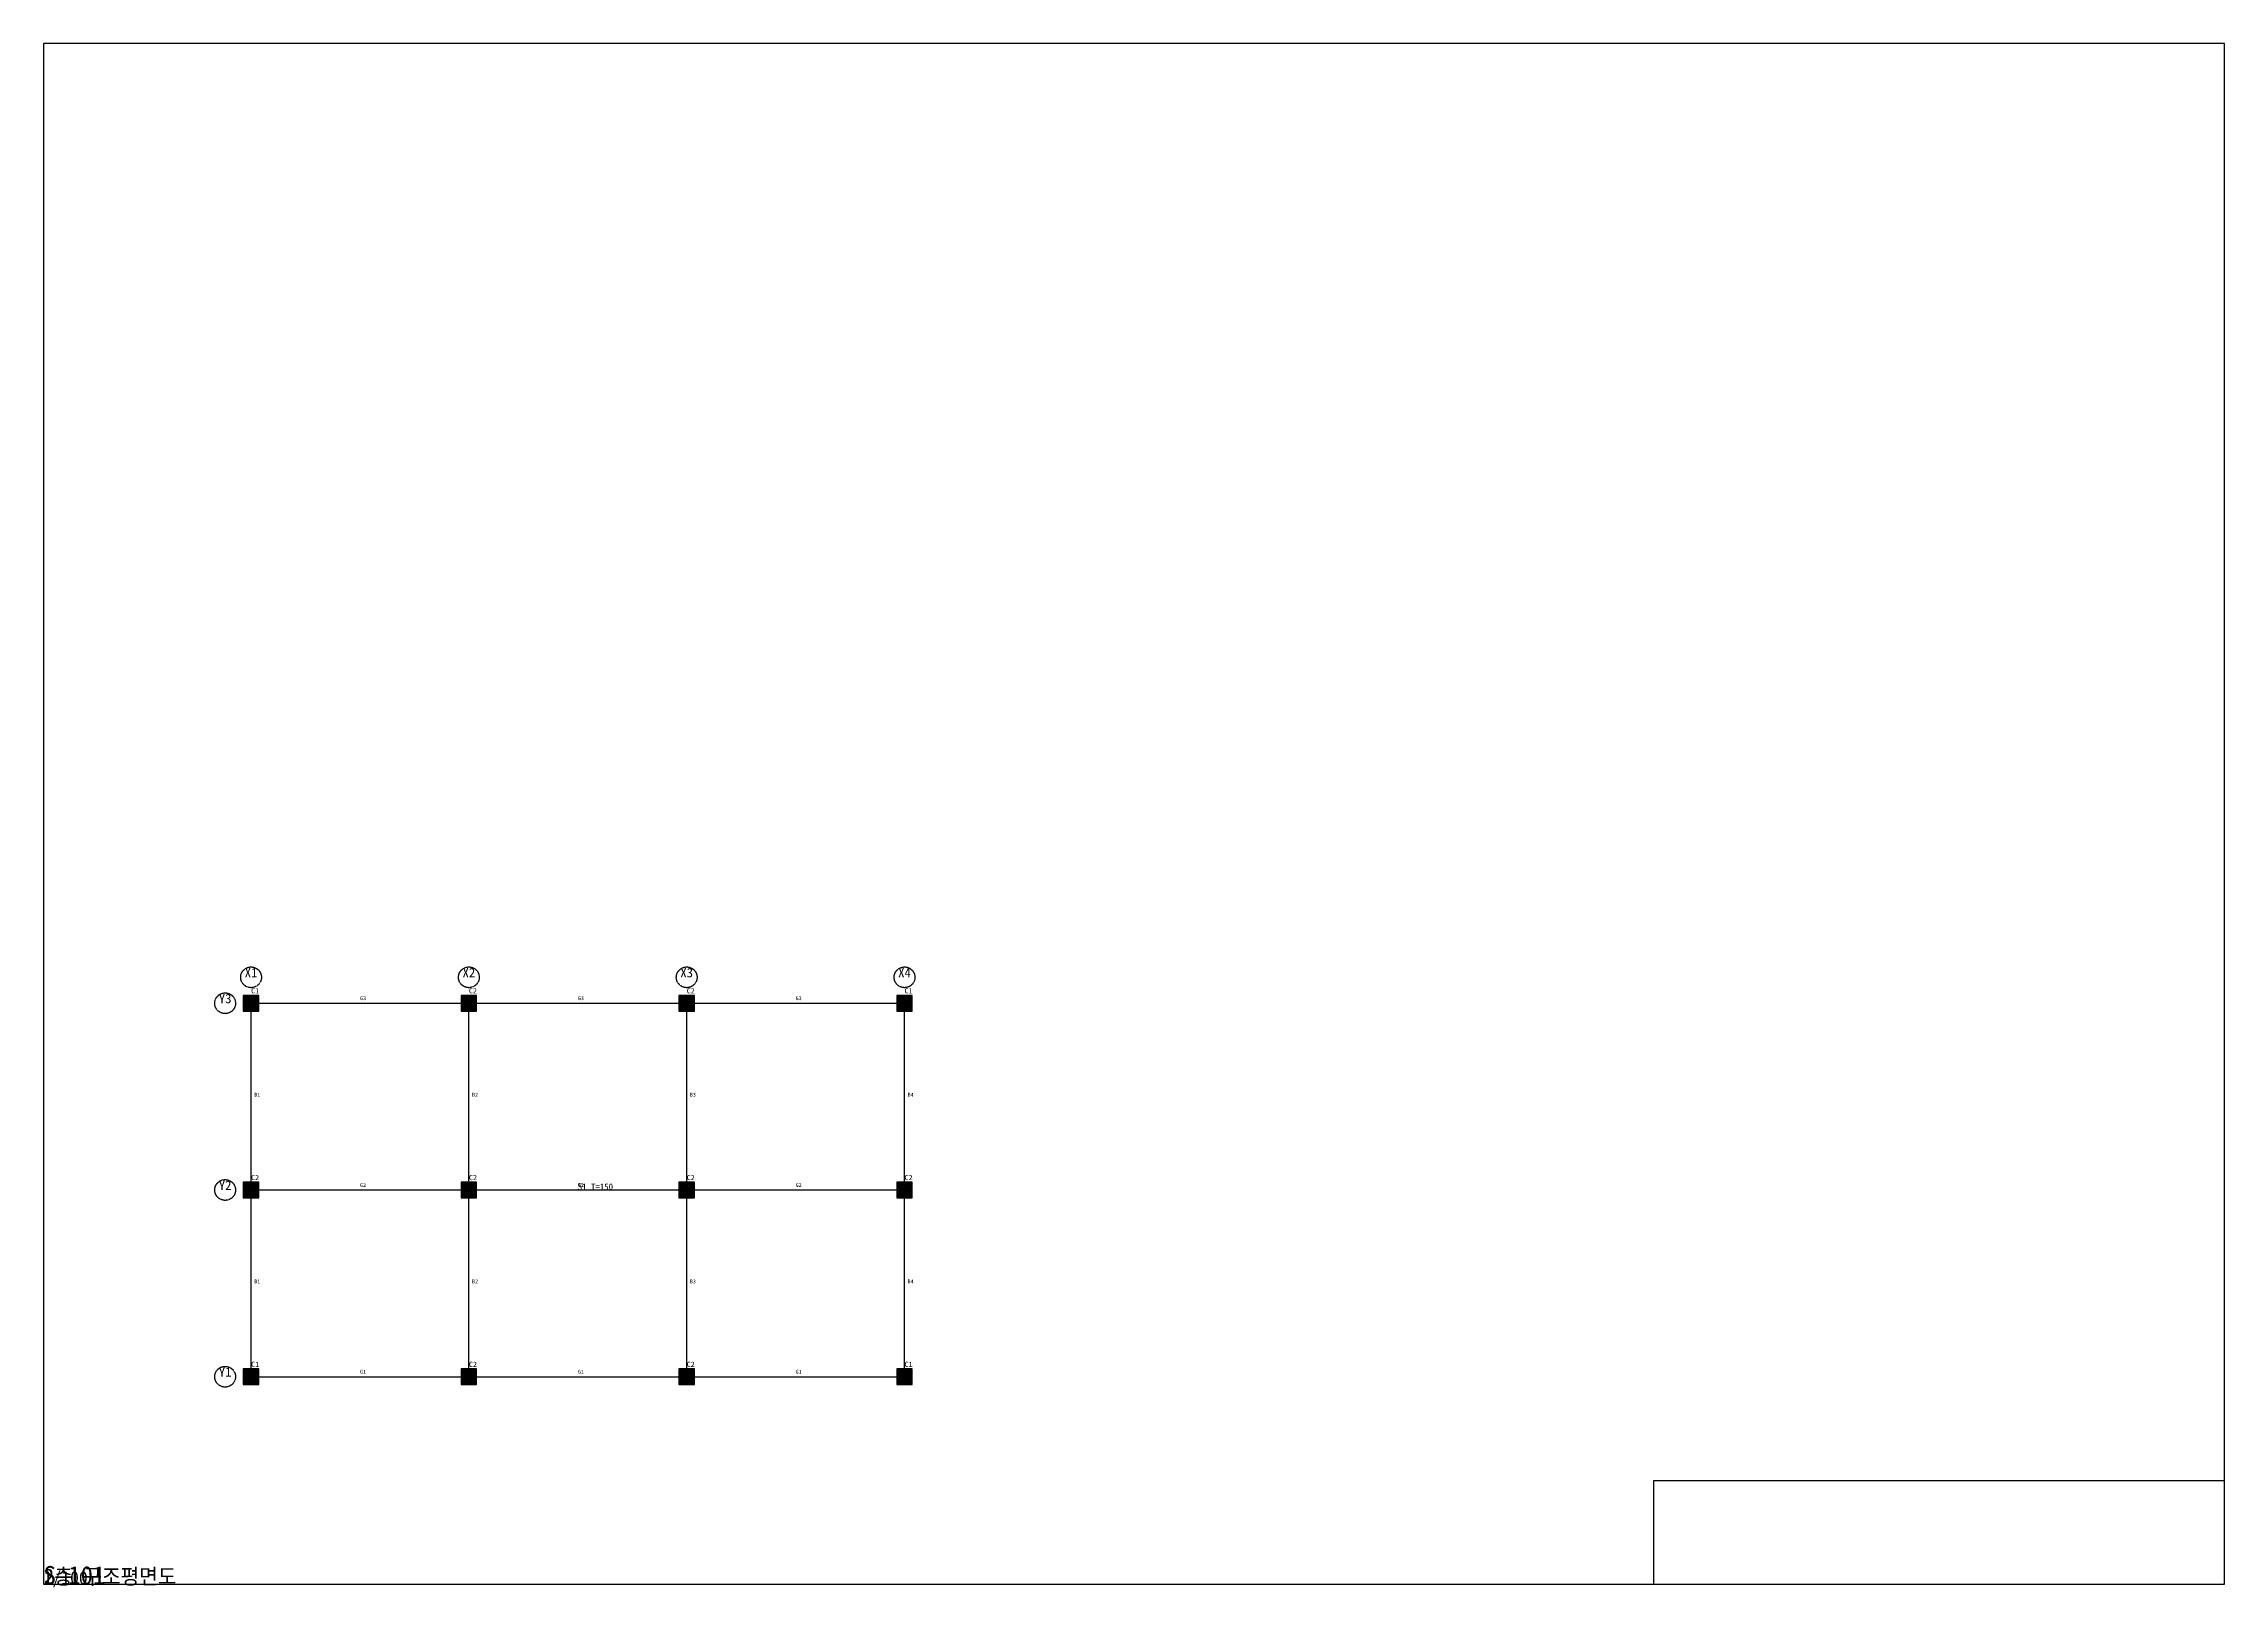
# Model space of a CAD drawing. Header units: millimetres. Extents: x 0 to 84100, y -122 to 59400.
import ezdxf
from ezdxf.enums import TextEntityAlignment as Align

# ---------------------------------------------------------------- set-up
doc = ezdxf.new("R2010")
doc.units = ezdxf.units.MM
doc.linetypes.add('CENTER', pattern=[5.08, 3.175, -0.635, 0.635, -0.635])
doc.linetypes.add('DASHED', pattern=[1.524, 1.27, -0.254])
for name, color, linetype in [('A-TEXT', 7, 'CONTINUOUS'), ('S-BEAM', 5, 'DASHED'), ('S-COL', 1, 'CONTINUOUS'), ('X-GRID', 8, 'CENTER'), ('X-TITLE', 7, 'CONTINUOUS')]:
    doc.layers.add(name, color=color, linetype=linetype)

# ---------------------------------------------------------------- blocks, each defined once
blk = doc.blocks.new('GRID-BUBBLE')
at = {"layer": 'X-GRID'}
blk.add_circle((0, 0), 400, dxfattribs=at)
blk = doc.blocks.new('X-TITLE')
at = {"layer": 'X-TITLE'}
blk.add_lwpolyline([(0, 0), (841, 0), (841, 594), (0, 594)], close=True, dxfattribs=at)
blk.add_lwpolyline([(621, 0), (621, 40), (841, 40)], dxfattribs=at)
for tag, height in [('SCALE', 5), ('DWGNAME', 6), ('DWGNO', 7)]:
    blk.add_attdef(tag, (0, 0), '', height=height, dxfattribs=at)

msp = doc.modelspace()

# ---------------------------------------------------------------- hatches: boundary and pattern name
at = {"layer": 'S-COL'}
h = msp.add_hatch(color=252, dxfattribs=at)
h.dxf.hatch_style = 1
h.paths.add_polyline_path([(7700, 22100), (8300, 22100), (8300, 22700), (7700, 22700)])
h = msp.add_hatch(color=252, dxfattribs=at)
h.dxf.hatch_style = 1
h.paths.add_polyline_path([(16100, 22100), (16700, 22100), (16700, 22700), (16100, 22700)])
h = msp.add_hatch(color=252, dxfattribs=at)
h.dxf.hatch_style = 1
h.paths.add_polyline_path([(24500, 22100), (25100, 22100), (25100, 22700), (24500, 22700)])
h = msp.add_hatch(color=252, dxfattribs=at)
h.dxf.hatch_style = 1
h.paths.add_polyline_path([(32900, 22100), (33500, 22100), (33500, 22700), (32900, 22700)])
h = msp.add_hatch(color=252, dxfattribs=at)
h.dxf.hatch_style = 1
h.paths.add_polyline_path([(7700, 14900), (8300, 14900), (8300, 15500), (7700, 15500)])
h = msp.add_hatch(color=252, dxfattribs=at)
h.dxf.hatch_style = 1
h.paths.add_polyline_path([(16100, 14900), (16700, 14900), (16700, 15500), (16100, 15500)])
h = msp.add_hatch(color=252, dxfattribs=at)
h.dxf.hatch_style = 1
h.paths.add_polyline_path([(24500, 14900), (25100, 14900), (25100, 15500), (24500, 15500)])
h = msp.add_hatch(color=252, dxfattribs=at)
h.dxf.hatch_style = 1
h.paths.add_polyline_path([(32900, 14900), (33500, 14900), (33500, 15500), (32900, 15500)])
h = msp.add_hatch(color=252, dxfattribs=at)
h.dxf.hatch_style = 1
h.paths.add_polyline_path([(7700, 7700), (8300, 7700), (8300, 8300), (7700, 8300)])
h = msp.add_hatch(color=252, dxfattribs=at)
h.dxf.hatch_style = 1
h.paths.add_polyline_path([(16100, 7700), (16700, 7700), (16700, 8300), (16100, 8300)])
h = msp.add_hatch(color=252, dxfattribs=at)
h.dxf.hatch_style = 1
h.paths.add_polyline_path([(24500, 7700), (25100, 7700), (25100, 8300), (24500, 8300)])
h = msp.add_hatch(color=252, dxfattribs=at)
h.dxf.hatch_style = 1
h.paths.add_polyline_path([(32900, 7700), (33500, 7700), (33500, 8300), (32900, 8300)])

# ---------------------------------------------------------------- linework, layer by layer
at = {"layer": 'S-BEAM', "linetype": 'DASHED'}
for p, q in [((8000, 22400), (16400, 22400)), ((8000, 15200), (8000, 22400)), ((16400, 22400), (24800, 22400)), ((16400, 15200), (16400, 22400)), ((24800, 22400), (33200, 22400)), ((24800, 15200), (24800, 22400)), ((33200, 15200), (33200, 22400)), ((8000, 15200), (16400, 15200)), ((8000, 8000), (8000, 15200)), ((16400, 15200), (24800, 15200)), ((16400, 8000), (16400, 15200)), ((24800, 15200), (33200, 15200)), ((24800, 8000), (24800, 15200)), ((33200, 8000), (33200, 15200)), ((8000, 8000), (16400, 8000)), ((16400, 8000), (24800, 8000)), ((24800, 8000), (33200, 8000))]:
    msp.add_line(p, q, dxfattribs=at)
at = {"layer": 'S-COL'}
for points in [[(7700, 22100), (8300, 22100), (8300, 22700), (7700, 22700)], [(16100, 22100), (16700, 22100), (16700, 22700), (16100, 22700)], [(24500, 22100), (25100, 22100), (25100, 22700), (24500, 22700)], [(32900, 22100), (33500, 22100), (33500, 22700), (32900, 22700)], [(7700, 14900), (8300, 14900), (8300, 15500), (7700, 15500)], [(16100, 14900), (16700, 14900), (16700, 15500), (16100, 15500)], [(24500, 14900), (25100, 14900), (25100, 15500), (24500, 15500)], [(32900, 14900), (33500, 14900), (33500, 15500), (32900, 15500)], [(7700, 7700), (8300, 7700), (8300, 8300), (7700, 8300)], [(16100, 7700), (16700, 7700), (16700, 8300), (16100, 8300)], [(24500, 7700), (25100, 7700), (25100, 8300), (24500, 8300)], [(32900, 7700), (33500, 7700), (33500, 8300), (32900, 8300)]]:
    msp.add_lwpolyline(points, close=True, dxfattribs=at)
at = {"layer": 'X-GRID'}
for p, q in [((7700, 22400), (33500, 22400)), ((8000, 7700), (8000, 22700)), ((16400, 7700), (16400, 22700)), ((24800, 7700), (24800, 22700)), ((33200, 7700), (33200, 22700)), ((7700, 15200), (33500, 15200)), ((7700, 8000), (33500, 8000))]:
    msp.add_line(p, q, dxfattribs=at)

# ---------------------------------------------------------------- block references
ref = msp.add_blockref('GRID-BUBBLE', (8000, 23400), dxfattribs=at)
ref.add_attrib('LABEL', 'X1', dxfattribs={"height": 360}).set_placement((8000, 23400), align=Align.CENTER)
ref = msp.add_blockref('GRID-BUBBLE', (16400, 23400), dxfattribs=at)
ref.add_attrib('LABEL', 'X2', dxfattribs={"height": 360}).set_placement((16400, 23400), align=Align.CENTER)
ref = msp.add_blockref('GRID-BUBBLE', (24800, 23400), dxfattribs=at)
ref.add_attrib('LABEL', 'X3', dxfattribs={"height": 360}).set_placement((24800, 23400), align=Align.CENTER)
ref = msp.add_blockref('GRID-BUBBLE', (33200, 23400), dxfattribs=at)
ref.add_attrib('LABEL', 'X4', dxfattribs={"height": 360}).set_placement((33200, 23400), align=Align.CENTER)
ref = msp.add_blockref('GRID-BUBBLE', (7000, 22400), dxfattribs=at)
ref.add_attrib('LABEL', 'Y3', dxfattribs={"height": 360}).set_placement((7000, 22400), align=Align.CENTER)
ref = msp.add_blockref('GRID-BUBBLE', (7000, 15200), dxfattribs=at)
ref.add_attrib('LABEL', 'Y2', dxfattribs={"height": 360}).set_placement((7000, 15200), align=Align.CENTER)
ref = msp.add_blockref('GRID-BUBBLE', (7000, 8000), dxfattribs=at)
ref.add_attrib('LABEL', 'Y1', dxfattribs={"height": 360}).set_placement((7000, 8000), align=Align.CENTER)
at = {"layer": 'X-TITLE', "xscale": 100, "yscale": 100}
msp.add_blockref('X-TITLE', (0, 0), dxfattribs=at).add_auto_attribs({'DWGNO': 'S-101', 'DWGNAME': '2층 구조평면도', 'SCALE': '1/100'})

# ---------------------------------------------------------------- texts
at = {"layer": 'A-TEXT'}
for s, height, p in [('C1', 200, (8000, 22780)), ('C2', 200, (16400, 22780)), ('C2', 200, (24800, 22780)), ('C1', 200, (33200, 22780)), ('G3', 150, (12200, 22520)), ('G3', 150, (20600, 22520)), ('G3', 150, (29000, 22520)), ('B1', 150, (8120, 18800)), ('B2', 150, (16520, 18800)), ('B3', 150, (24920, 18800)), ('B4', 150, (33320, 18800)), ('C2', 200, (8000, 15580)), ('G2', 150, (12200, 15320)), ('C2', 200, (16400, 15580)), ('G2', 150, (20600, 15320)), ('S1 T=150', 250, (20600, 15200)), ('C2', 200, (24800, 15580)), ('G2', 150, (29000, 15320)), ('C2', 200, (33200, 15580)), ('B1', 150, (8120, 11600)), ('B2', 150, (16520, 11600)), ('B3', 150, (24920, 11600)), ('B4', 150, (33320, 11600)), ('C1', 200, (8000, 8380)), ('C2', 200, (16400, 8380)), ('C2', 200, (24800, 8380)), ('C1', 200, (33200, 8380)), ('G1', 150, (12200, 8120)), ('G1', 150, (20600, 8120)), ('G1', 150, (29000, 8120))]:
    msp.add_text(s, height=height, dxfattribs=at).set_placement(p)

doc.saveas('drawing.dxf')
